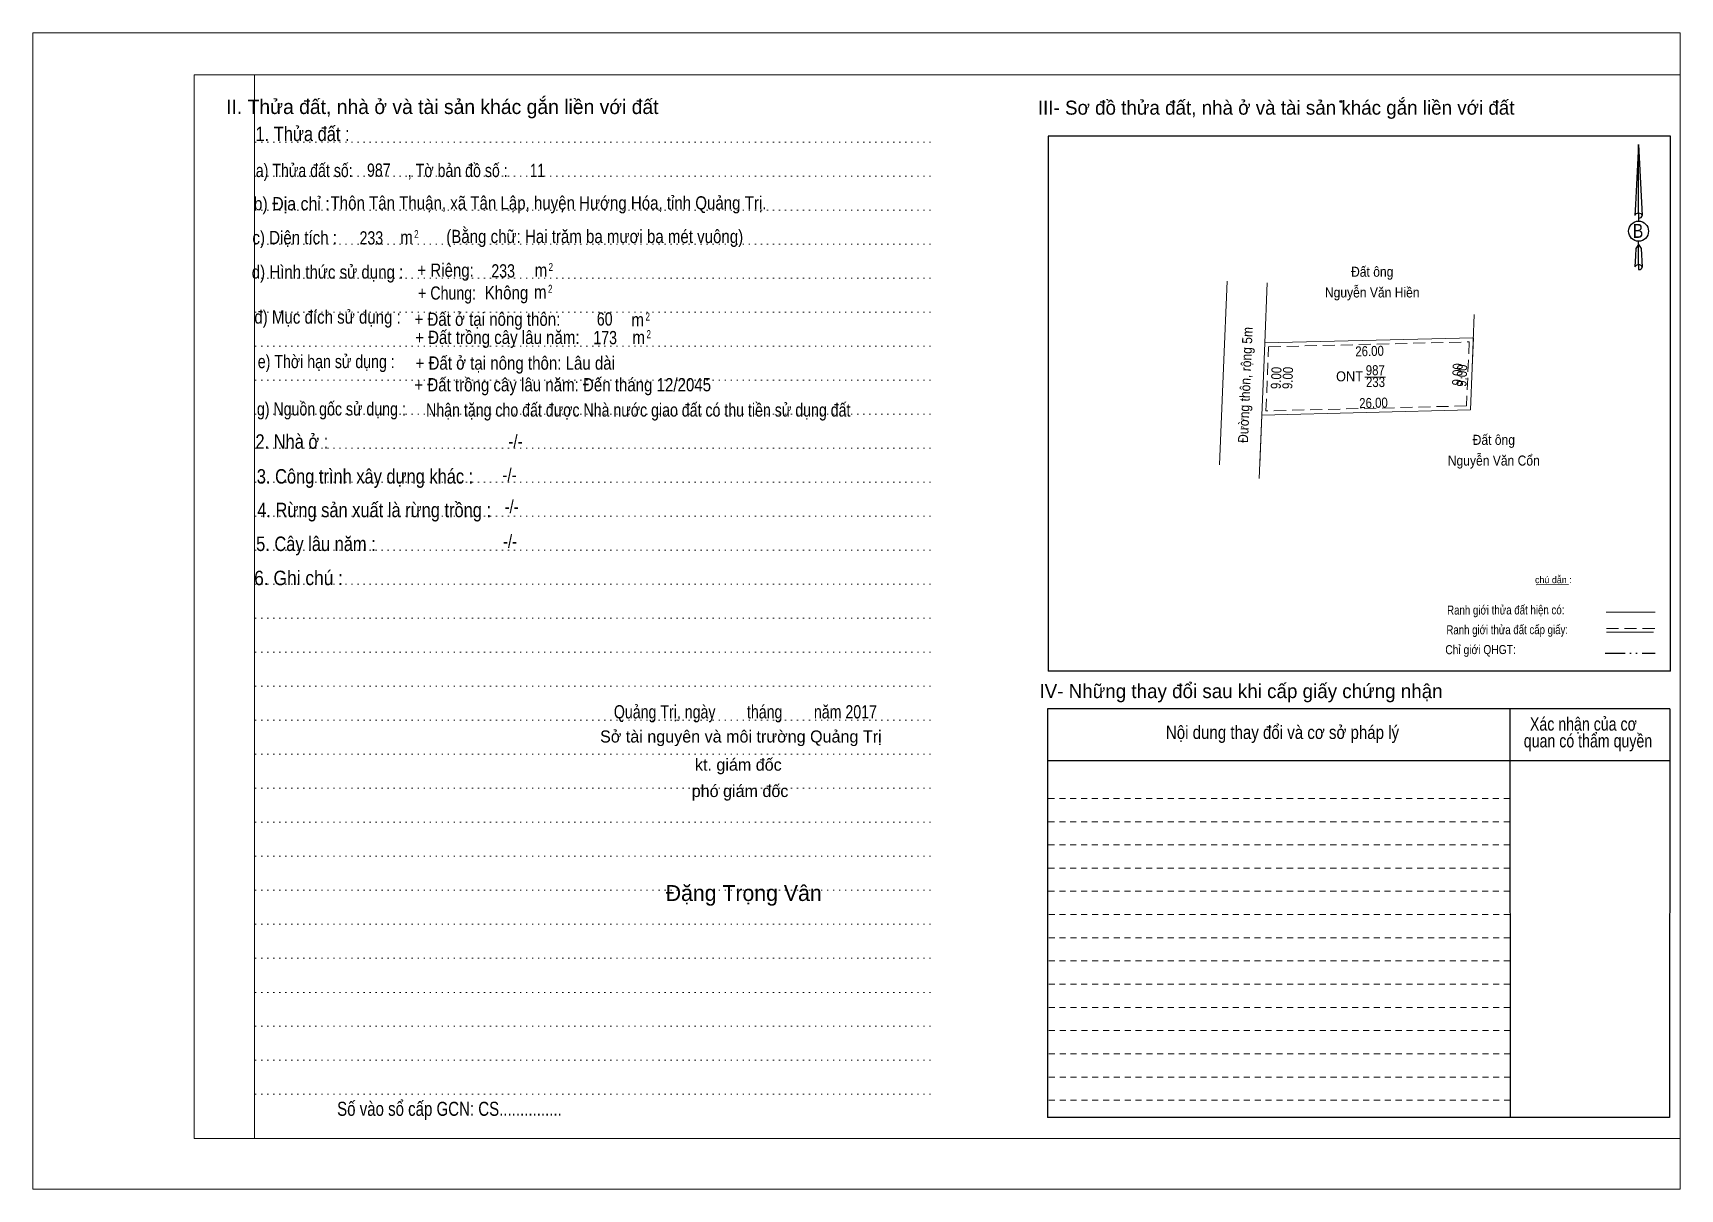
# Model space of a CAD drawing. Header units: metres. Extents: x 546420 to 547980, y 1836843 to 1837232.
# Drawn here: x 547569.6 to 547980, y 1836942 to 1837230 of the extents above; entities that cross this region are included whole.
import ezdxf
from ezdxf.enums import TextEntityAlignment as Align

# ---------------------------------------------------------------- set-up
doc = ezdxf.new("R2010")
doc.units = ezdxf.units.M
doc.header["$PDMODE"] = 32
doc.header["$PDSIZE"] = 0.5
for name, pattern in [('DASH_DOUBLE_DOT', [9.2, 5, -1.2, 0.3, -1.2, 0.3, -1.2]), ('DOTTED', [1.5, 0.3, -1.2]), ('MEDIUM_DASHED', [4.5, 3, -1.5]), ('SHORT_DASHED', [2.7, 1.5, -1.2])]:
    doc.linetypes.add(name, pattern=pattern)
for name, color, linetype, lineweight in [('1', 7, 'DOTTED', 13), ('15', 7, 'Continuous', 13), ('2', 7, 'SHORT_DASHED', 13), ('28', 7, 'Continuous', 25), ('63', 7, 'Continuous', 25), ('7', 7, 'Continuous', 13)]:
    doc.layers.add(name, color=color, linetype=linetype, lineweight=lineweight)
for name, color, linetype in [('12', 7, 'Continuous'), ('18', 7, 'Continuous'), ('4', 7, 'Continuous'), ('9', 7, 'Continuous')]:
    doc.layers.add(name, color=color, linetype=linetype)

msp = doc.modelspace()

# ---------------------------------------------------------------- texts
at = {"layer": '12', "width": 0.8}
msp.add_text('Nhận tặng cho đất được Nhà nước giao đất có thu tiền sử dụng đất', height=3.3, dxfattribs=at).set_placement((547720.4, 1837134.39), align=Align.CENTER)
at = {"layer": '15'}
for s, width, p in [('Đất ông', 0.9, (547903.28, 1837169.24)), ('Nguyễn Văn Hiền', 0.9, (547903.28, 1837164.08)), ('ONT', 0.95, (547897.63, 1837143.18)), ('987', 0.85, (547904.04, 1837144.7)), ('233', 0.85, (547904.1, 1837141.76)), ('Đất ông', 0.9, (547933.58, 1837127.36)), ('Nguyễn Văn Cổn', 0.9, (547933.57, 1837122.2))]:
    msp.add_text(s, height=2.5, dxfattribs=dict(at, width=width)).set_placement(p, align=Align.CENTER)
for s, rotation, width, p in [('Đường thôn, rộng 5m', 87.652, 0.9, (547872.908, 1837142.234)), ('26.00', 1.433, 0.85, (547902.649, 1837149.472)), ('9.00', 87.643, 0.85, (547925.748, 1837144.859)), ('9.00', 87.643, 0.85, (547880.588, 1837143.979)), ('9.00', 87.643, 0.85, (547883.468, 1837143.979)), ('9.00', 87.643, 0.85, (547926.868, 1837144.559)), ('26.00', 1.433, 0.85, (547903.629, 1837136.572))]:
    msp.add_text(s, height=2.5, rotation=rotation, dxfattribs=dict(at, width=width)).set_placement(p, align=Align.CENTER)
at = {"layer": '18'}
for s, height, p in [('II. Thửa đất, nhà ở và tài sản khác gắn liền với đất', 3.6, (547671.58, 1837209.77)), ('Sở tài nguyên và môi trường Quảng Trị', 3, (547745.97, 1837053.21)), ('kt. giám đốc', 3, (547745.335, 1837046.19)), ('phó giám đốc', 3, (547745.765, 1837039.63)), ('Đặng Trọng Vân', 3.96, (547746.675, 1837013.73))]:
    msp.add_text(s, height=height, dxfattribs=at).set_placement(p, align=Align.CENTER)
for s, height, width, p in [('1. Thửa đất :', 3.6, 0.85, (547636.755, 1837203.03)), ('a) Thửa đất số:              , Tờ bản đồ số : ', 3.3, 0.8, (547656.975, 1837194.07)), ('b) Địa chỉ : ', 3.3, 0.9, (547634.6, 1837185.79)), (' Thôn Tân Thuận, xã Tân Lập, huyện Hướng Hóa, tỉnh Quảng Trị.', 3.3, 0.85, (547697.515, 1837185.99)), ('c) Diện tích :                                                   ', 3.3, 0.85, (547661.37, 1837177.35)), ('233', 3.3, 0.8, (547653.9, 1837177.27)), ('2', 2, 0.75, (547665.115, 1837178.85)), ('(Bằng chữ: Hai trăm ba mươi ba mét vuông)', 3.3, 0.85, (547709.555, 1837177.63)), (' m', 3.3, 0.85, (547662.135, 1837177.43)), ('d) Hình thức sử dụng :', 3.3, 0.85, (547642.975, 1837168.77)), ('+ Riêng: ', 3.3, 0.85, (547672.915, 1837169.23)), ('233', 3.3, 0.8, (547686.74, 1837169.05)), ('2', 2, 0.75, (547698.615, 1837170.67)), (' m', 3.3, 0.85, (547695.635, 1837169.23)), ('       + Chung:', 3.3, 0.8, (547669.335, 1837163.53)), ('Không', 3.3, 0.85, (547687.57, 1837163.61)), (' m', 3.3, 0.85, (547695.455, 1837163.79)), ('2', 2, 0.75, (547698.475, 1837165.23)), ('đ) Mục đích sử dụng :', 3.3, 0.85, (547642.995, 1837157.55)), ('+ Đất ở tại nông thôn:', 3.3, 0.85, (547682.815, 1837157.01)), ('2', 2, 0.75, (547722.755, 1837158.31)), ('+ Đất trồng cây lâu năm:', 3.3, 0.85, (547685.29, 1837152.49)), (' m', 3.3, 0.85, (547719.735, 1837156.87)), ('2', 2, 0.75, (547723.015, 1837153.93)), (' m', 3.3, 0.85, (547719.995, 1837152.49)), ('e) Thời hạn sử dụng :', 3.3, 0.8, (547642.66, 1837146.47)), ('+ Đất ở tại nông thôn: Lâu dài', 3.3, 0.85, (547689.76, 1837146.09)), ('+ Đất trồng cây lâu năm: Đến tháng 12/2045', 3.3, 0.85, (547701.58, 1837140.69)), ('g) Nguồn gốc sử dụng :', 3.3, 0.8, (547643.935, 1837134.67)), ('2. Nhà ở :', 3.6, 0.85, (547634.095, 1837126.39)), ('3. Công trình xây dựng khác :', 3.6, 0.85, (547652.32, 1837117.71)), ('4. Rừng sản xuất là rừng trồng :', 3.6, 0.85, (547654.595, 1837109.33)), ('5. Cây lâu năm :', 3.6, 0.85, (547640.09, 1837100.91)), ('6. Ghi chú :', 3.6, 0.9, (547635.775, 1837092.41)), ('Quảng Trị, ngày        tháng        năm 2017', 3.3, 0.8, (547747.095, 1837059.21)), ('Số vào sổ cấp GCN: CS...............', 3.5, 0.8, (547673.36, 1836960.21))]:
    msp.add_text(s, height=height, dxfattribs=dict(at, width=width)).set_placement(p, align=Align.CENTER)
at = {"layer": '28'}
for s, width, p in [('-/-', 0.85, (547689.815, 1837126.59)), ('-/-', 0.85, (547688.335, 1837118.23)), ('-/-', 0.85, (547688.855, 1837110.33)), ('-/-', 0.85, (547688.455, 1837101.67)), ('Nội dung thay đổi và cơ sở pháp lý', 0.85, (547880.92, 1837054.09)), ('Xác nhận của cơ', 0.8, (547955.9, 1837056.17)), (' quan có thẩm quyền', 0.8, (547956.55, 1837051.99))]:
    msp.add_text(s, height=3.3, dxfattribs=dict(at, width=width)).set_placement(p, align=Align.CENTER)
msp.add_text('IV- Những thay đổi sau khi cấp giấy chứng nhận', height=3.5, dxfattribs=at).set_placement((547870.59, 1837064.27), align=Align.CENTER)
at = {"layer": '4', "width": 0.75}
msp.add_text('11', height=3.3, dxfattribs=at).set_placement((547695.26, 1837194.07), align=Align.CENTER)
at = {"layer": '63'}
msp.add_text('III- Sơ đồ thửa đất, nhà ở và tài sản khác gắn liền với đất', height=3.5, dxfattribs=at).set_placement((547879.35, 1837209.61), align=Align.CENTER)
at = {"layer": '63', "width": 0.85}
msp.add_text('B', height=3.456, dxfattribs=at).set_placement((547969.515, 1837178.93), align=Align.CENTER)
at = {"layer": '63'}
msp.add_text('chú dẫn :', height=1.66, rotation=359.974, dxfattribs=at).set_placement((547948.41, 1837092.908), align=Align.CENTER)
for s, height, width, p in [('Ranh giới thửa đất hiện có:', 2.256, 0.8, (547936.552, 1837085.105)), ('Ranh giới thửa đất cấp giấy:', 2.246, 0.8, (547936.917, 1837080.186)), ('Chỉ giới QHGT:', 2.246, 0.85, (547930.272, 1837075.231))]:
    msp.add_text(s, height=height, rotation=0.135, dxfattribs=dict(at, width=width)).set_placement(p, align=Align.CENTER)
at = {"layer": '7', "width": 0.8}
for s, p in [('60', (547712.04, 1837157.07)), ('173', (547712.16, 1837152.43))]:
    msp.add_text(s, height=3.3, dxfattribs=at).set_placement(p, align=Align.CENTER)
at = {"layer": '9', "width": 0.8}
msp.add_text('987', height=3.3, dxfattribs=at).set_placement((547655.76, 1837194.15), align=Align.CENTER)

# ---------------------------------------------------------------- linework, layer by layer
at = {"layer": '1', "linetype": 'Continuous'}
for p, q in [((547609.78, 1837219.57), (547979.98, 1837219.57)), ((547609.78, 1837219.57), (547609.78, 1836954.57)), ((547979.98, 1837219.57), (547979.98, 1836952.35)), ((547609.78, 1836954.57), (547979.98, 1836954.57))]:
    msp.add_line(p, q, dxfattribs=at)
at = {"layer": '1'}
for p, q in [((547624.78, 1837219.57), (547624.78, 1836954.57)), ((547624.78, 1837219.57), (547624.78, 1836954.57)), ((547624.94, 1837202.77), (547794.02, 1837202.77)), ((547624.94, 1837194.29), (547794.02, 1837194.29)), ((547624.94, 1837185.83), (547794.02, 1837185.83)), ((547624.94, 1837177.37), (547794.02, 1837177.37)), ((547624.94, 1837168.89), (547794.02, 1837168.89)), ((547624.94, 1837160.41), (547794.02, 1837160.41)), ((547624.94, 1837151.93), (547794.02, 1837151.93)), ((547624.94, 1837143.49), (547794.02, 1837143.49)), ((547624.94, 1837134.99), (547794.02, 1837134.99)), ((547624.94, 1837126.53), (547794.02, 1837126.53)), ((547624.94, 1837118.05), (547794.02, 1837118.05)), ((547624.94, 1837109.59), (547794.02, 1837109.59)), ((547624.94, 1837101.11), (547794.02, 1837101.11)), ((547624.94, 1837092.65), (547794.02, 1837092.65)), ((547624.94, 1837084.17), (547794.02, 1837084.17)), ((547624.94, 1837075.69), (547794.02, 1837075.69)), ((547624.94, 1837067.21), (547794.02, 1837067.21)), ((547624.94, 1837058.75), (547794.02, 1837058.75)), ((547624.94, 1837050.29), (547794.02, 1837050.29)), ((547624.94, 1837041.81), (547794.02, 1837041.81)), ((547624.94, 1837033.33), (547794.02, 1837033.33)), ((547624.94, 1837024.87), (547794.02, 1837024.87)), ((547624.94, 1837016.41), (547794.02, 1837016.41)), ((547624.94, 1837007.93), (547794.02, 1837007.93)), ((547624.94, 1836999.45), (547794.02, 1836999.45)), ((547624.94, 1836990.97), (547794.02, 1836990.97)), ((547624.94, 1836982.53), (547794.02, 1836982.53)), ((547624.94, 1836974.05), (547794.02, 1836974.05)), ((547624.94, 1836965.57), (547794.02, 1836965.57))]:
    msp.add_line(p, q, dxfattribs=at)
at = {"layer": '1', "linetype": 'Continuous'}
for points in [[(547569.58, 1836941.97), (547979.98, 1836941.97), (547979.98, 1837229.97), (547569.58, 1837229.97)], [(547624.78, 1837219.57), (547979.98, 1837219.57), (547979.98, 1836954.57), (547624.78, 1836954.57)]]:
    msp.add_lwpolyline(points, close=True, dxfattribs=at)
at = {"layer": '15'}
for p, q in [((547866.25, 1837146.54), (547867.13, 1837168.14)), ((547866.25, 1837146.54), (547867.13, 1837168.14)), ((547866.25, 1837146.54), (547867.13, 1837168.14)), ((547928.19, 1837146.54), (547928.71, 1837159.8)), ((547876.25, 1837146.54), (547876.51, 1837152.76)), ((547876.25, 1837146.54), (547876.51, 1837152.76)), ((547876.25, 1837146.54), (547876.51, 1837152.76)), ((547928.49, 1837154.06), (547928.19, 1837146.54)), ((547928.19, 1837146.54), (547928.49, 1837154.06)), ((547928.49, 1837154.06), (547928.19, 1837146.54)), ((547865.25, 1837122.4), (547866.25, 1837146.54)), ((547865.25, 1837122.4), (547866.25, 1837146.54)), ((547901.45, 1837144.22), (547906.57, 1837144.22)), ((547875.77, 1837134.78), (547927.75, 1837136.08)), ((547875.77, 1837134.78), (547927.75, 1837136.08)), ((547875.13, 1837118.94), (547875.77, 1837134.78)), ((547875.27, 1837122.4), (547875.77, 1837134.78)), ((547875.27, 1837122.4), (547875.77, 1837134.78))]:
    msp.add_line(p, q, dxfattribs=at)
for points in [[(547877.13, 1837167.74), (547876.51, 1837152.76), (547928.49, 1837154.06)], [(547877.13, 1837167.74), (547876.51, 1837152.76), (547928.49, 1837154.06)], [(547877.13, 1837167.74), (547876.51, 1837152.76), (547928.49, 1837154.06)], [(547875.77, 1837134.78), (547876.25, 1837146.54), (547876.51, 1837152.76)], [(547875.77, 1837134.78), (547876.25, 1837146.54), (547876.51, 1837152.76)], [(547875.77, 1837134.78), (547876.25, 1837146.54), (547876.51, 1837152.76)], [(547928.19, 1837146.54), (547927.75, 1837136.08), (547875.77, 1837134.78), (547876.25, 1837146.54)], [(547928.19, 1837146.54), (547927.75, 1837136.08), (547875.77, 1837134.78), (547876.25, 1837146.54)]]:
    msp.add_lwpolyline(points, dxfattribs=at)
at = {"layer": '15', "linetype": 'MEDIUM_DASHED'}
msp.add_lwpolyline([(547927.45, 1837153.02), (547926.79, 1837137.06), (547876.81, 1837135.82), (547877.47, 1837151.78)], close=True, dxfattribs=at)
at = {"layer": '2'}
for p, q in [((547937.54, 1837033.49), (547822.38, 1837033.49)), ((547937.54, 1837027.73), (547822.38, 1837027.73)), ((547937.54, 1837021.93), (547822.38, 1837021.93)), ((547937.54, 1837016.15), (547822.38, 1837016.15)), ((547937.58, 1837010.37), (547822.38, 1837010.37)), ((547937.58, 1837004.57), (547822.38, 1837004.57)), ((547937.58, 1836998.79), (547822.38, 1836998.79)), ((547937.58, 1836993.01), (547822.38, 1836993.01)), ((547937.58, 1836987.21), (547822.38, 1836987.21)), ((547937.62, 1836981.45), (547822.38, 1836981.45)), ((547937.62, 1836975.65), (547822.38, 1836975.65)), ((547937.62, 1836969.87), (547822.38, 1836969.87)), ((547937.62, 1836964.09), (547822.38, 1836964.09))]:
    msp.add_line(p, q, dxfattribs=at)
at = {"layer": '28'}
for p, q in [((547937.54, 1837061.57), (547937.62, 1836959.81)), ((547977.42, 1837061.57), (547977.34, 1836959.81)), ((547977.42, 1837048.65), (547822.38, 1837048.65)), ((547977.34, 1836959.81), (547822.38, 1836959.81))]:
    msp.add_line(p, q, dxfattribs=at)
at = {"layer": '28', "linetype": 'SHORT_DASHED', "lineweight": 13}
msp.add_line((547937.54, 1837039.29), (547822.38, 1837039.29), dxfattribs=at)
at = {"layer": '28'}
msp.add_lwpolyline([(547977.42, 1837061.57), (547822.38, 1837061.57), (547822.38, 1836959.81)], dxfattribs=at)
at = {"layer": '63'}
for p, q in [((547822.54, 1837204.25), (547822.54, 1837070.97)), ((547969.62, 1837202.17), (547970.54, 1837184.49)), ((547969.62, 1837202.17), (547970.54, 1837184.49)), ((547969.62, 1837202.17), (547970.54, 1837184.49)), ((547968.86, 1837187.25), (547968.7, 1837184.53)), ((547969.62, 1837185.09), (547969.62, 1837184.41)), ((547969.62, 1837184.41), (547969.62, 1837183.89)), ((547970.54, 1837184.49), (547970.54, 1837184.53)), ((547969.62, 1837183.89), (547969.62, 1837183.21)), ((547969.62, 1837183.89), (547969.62, 1837183.21)), ((547969.62, 1837183.89), (547969.62, 1837183.21)), ((547969.62, 1837177.25), (547969.62, 1837178.05)), ((547969.62, 1837177.25), (547969.62, 1837178.05)), ((547969.62, 1837177.25), (547969.62, 1837178.05)), ((547969.62, 1837177.25), (547970.3, 1837176.29)), ((547969.62, 1837177.25), (547970.3, 1837176.29)), ((547969.62, 1837177.25), (547970.3, 1837176.29)), ((547970.3, 1837176.29), (547970.54, 1837171.65)), ((547970.3, 1837176.29), (547970.54, 1837171.65)), ((547970.3, 1837176.29), (547970.54, 1837171.65)), ((547969.62, 1837172.25), (547969.62, 1837171.57)), ((547969.62, 1837171.57), (547969.62, 1837171.05)), ((547970.54, 1837171.65), (547970.54, 1837171.69)), ((547977.58, 1837070.97), (547822.54, 1837070.97))]:
    msp.add_line(p, q, dxfattribs=at)
at = {"layer": '63', "lineweight": 13}
for p, q in [((547944.14, 1837092.51), (547952.22, 1837092.61)), ((547961.58, 1837085.67), (547973.78, 1837085.67)), ((547961.66, 1837080.71), (547973.38, 1837080.71)), ((547961.66, 1837080.71), (547973.38, 1837080.71))]:
    msp.add_line(p, q, dxfattribs=at)
at = {"layer": '63', "linetype": 'MEDIUM_DASHED', "lineweight": 13}
msp.add_line((547961.66, 1837081.59), (547973.66, 1837081.59), dxfattribs=at)
at = {"layer": '63', "linetype": 'DASH_DOUBLE_DOT'}
msp.add_line((547961.3, 1837075.49), (547973.78, 1837075.49), dxfattribs=at)
at = {"layer": '63'}
for points in [[(547977.58, 1837070.97), (547977.58, 1837204.25), (547822.54, 1837204.25)], [(547969.62, 1837185.09), (547969.62, 1837202.17), (547968.86, 1837187.25)], [(547969.62, 1837172.25), (547969.62, 1837177.25), (547968.94, 1837176.29), (547968.86, 1837174.41), (547968.7, 1837171.69)]]:
    msp.add_lwpolyline(points, dxfattribs=at)
for centre, start_param, end_param in [((547969.648, 1837184.456), 1.5707963, 3.074452), ((547969.648, 1837184.456), 0.0671406, 1.5707963), ((547969.648, 1837184.456), 4.712389, 6.2831853), ((547969.648, 1837171.615), 1.5707963, 2.4910694), ((547969.648, 1837171.615), 0.0671406, 1.5707963), ((547969.648, 1837171.615), 2.4910694, 3.0742784), ((547969.648, 1837171.615), 4.712389, 6.2831853)]:
    msp.add_ellipse(centre, major_axis=(0.907, 0), ratio=0.655448, start_param=start_param, end_param=end_param, dxfattribs=at)
msp.add_ellipse((547969.647, 1837180.579), major_axis=(0, 2.516), ratio=0.983453, dxfattribs=at)
msp.add_point((547895.46, 1837212.89), dxfattribs=at)

msp.set_redraw_order([(e.dxf.handle, doc.entitydb.next_handle()) for e in msp.query("TEXT MTEXT ATTDEF DIMENSION ARC_DIMENSION")])  # texts and dimensions are drawn at this point

doc.saveas('drawing.dxf')
